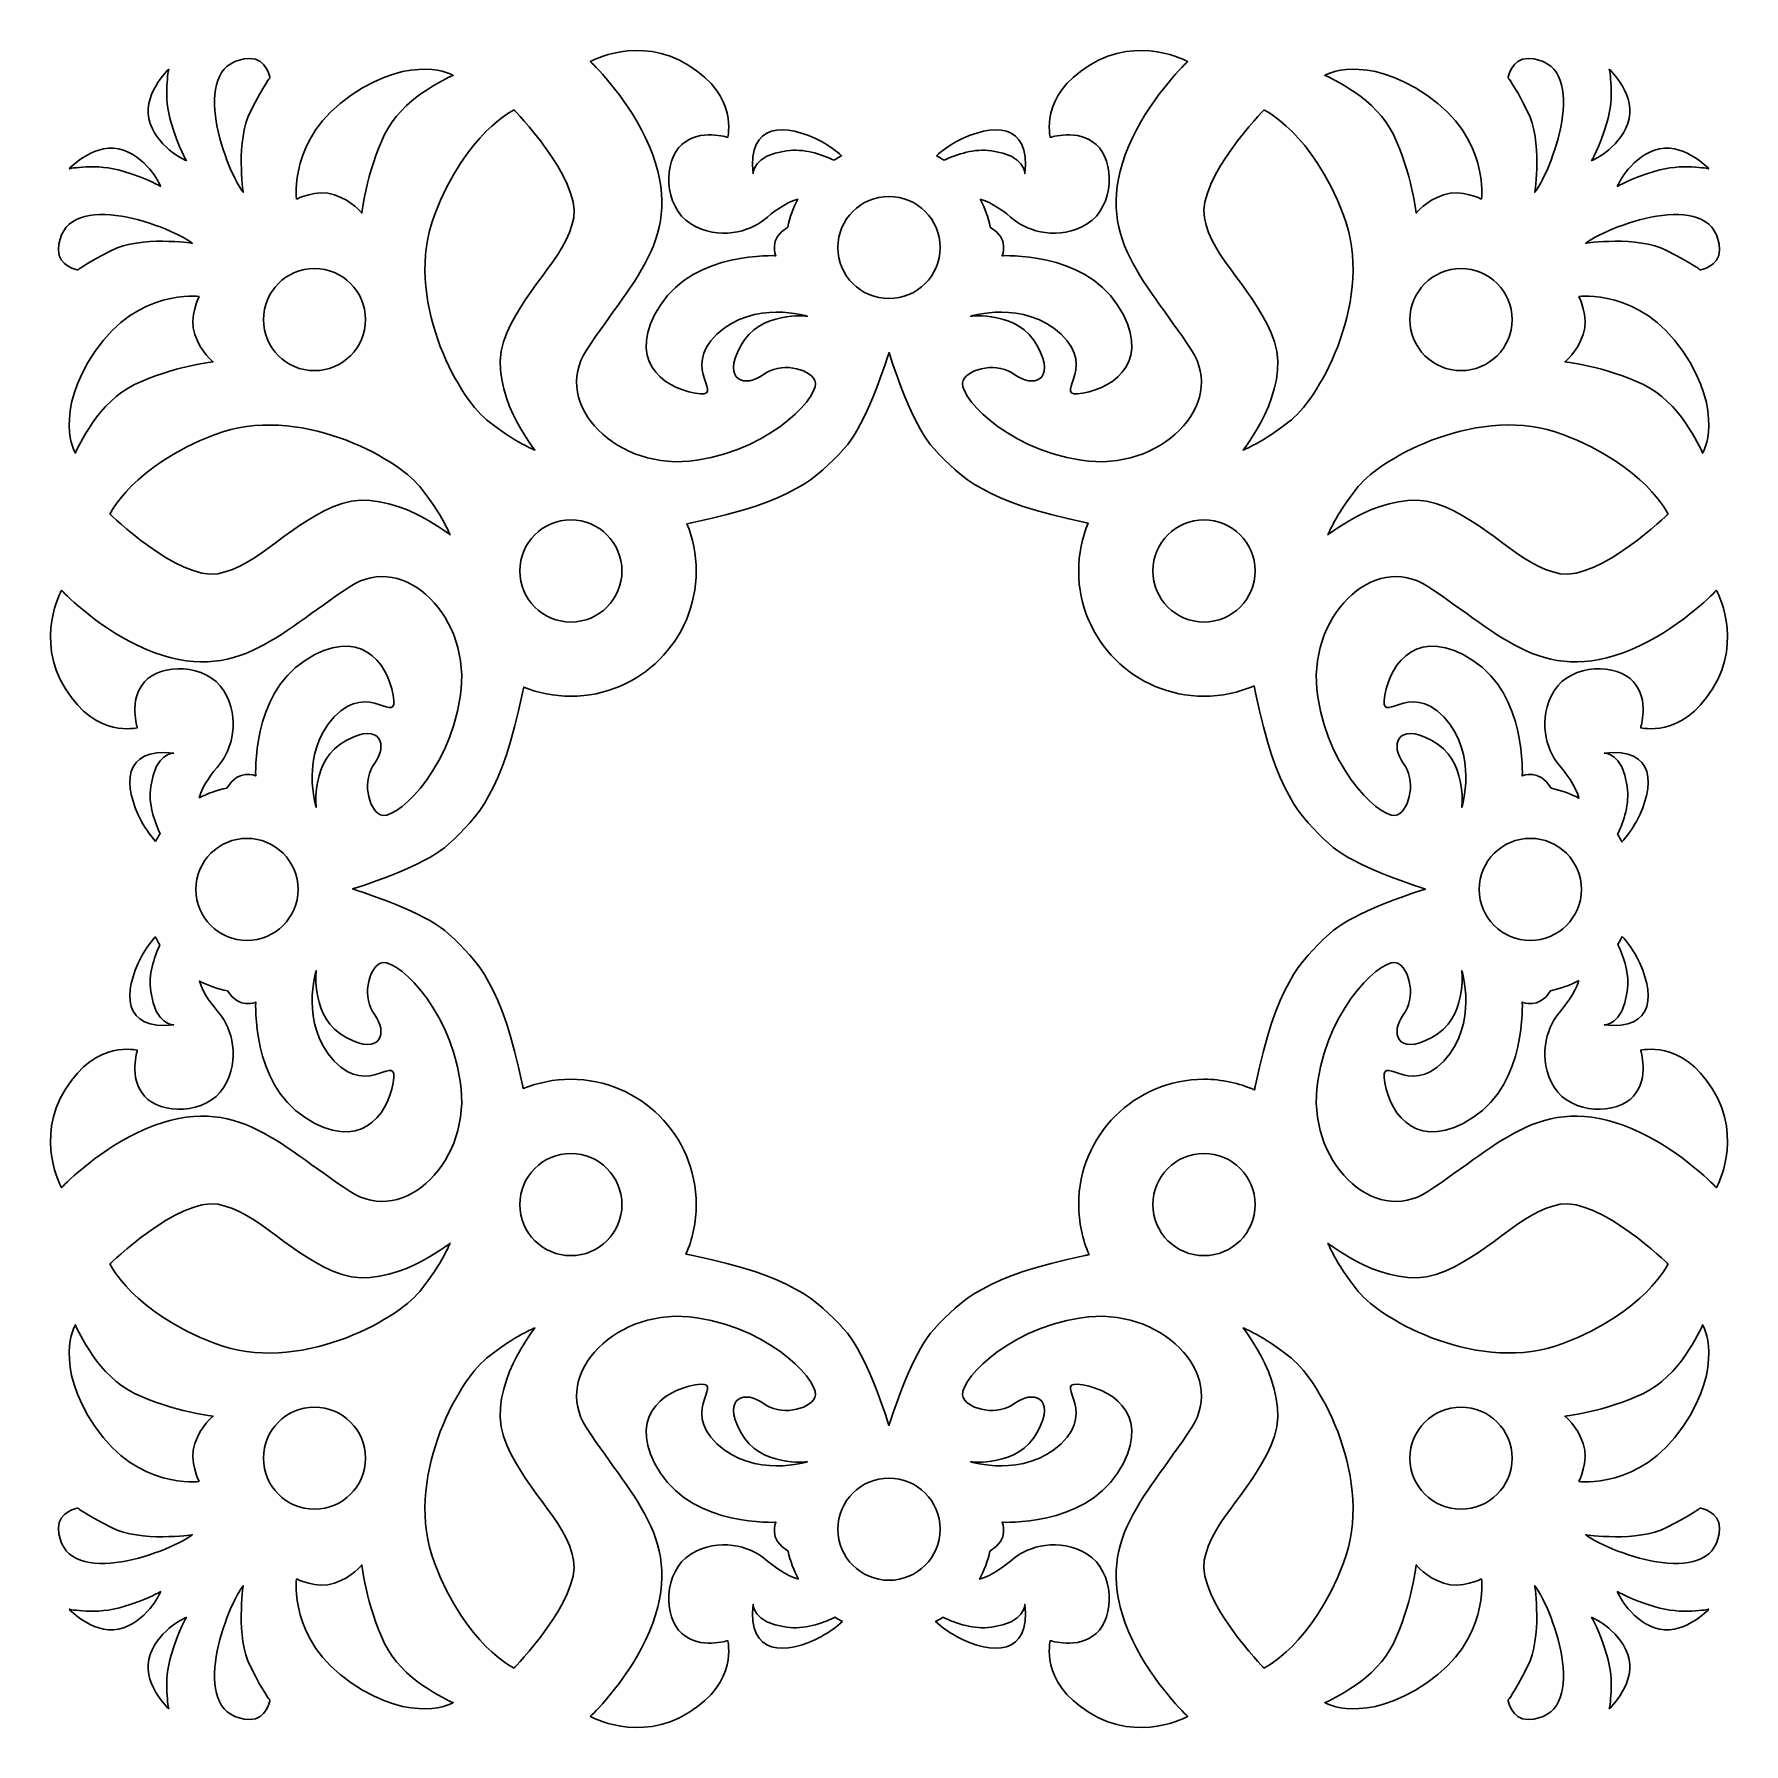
# Model space of a CAD drawing. Header units: centimetres. Extents: x -7.37 to -1.72, y -8.78 to -3.13.
import ezdxf

# ---------------------------------------------------------------- set-up
doc = ezdxf.new("R2010")
doc.units = ezdxf.units.CM
doc.header["$MEASUREMENT"] = 0
doc.layers.add('layer 1', color=7, linetype='Continuous')

msp = doc.modelspace()

# ---------------------------------------------------------------- linework, layer by layer
at = {"layer": 'layer 1', "color": 250, "lineweight": 30}
for points, knots in [([(-4.87712, -3.76861), (-4.87058, -3.7359), (-4.85931, -3.70484), (-4.8441, -3.67621), (-4.8441, -3.67621), (-4.88805, -3.68881), (-4.92464, -3.7188), (-4.95695, -3.74534), (-4.95695, -3.74534), (-5.00076, -3.78129), (-5.1055, -3.81571), (-5.19779, -3.75786), (-5.19779, -3.75786), (-5.29008, -3.69999), (-5.28847, -3.54825), (-5.2275, -3.4951), (-5.2275, -3.4951), (-5.16648, -3.44189), (-5.07588, -3.47176), (-5.07588, -3.47176), (-5.07588, -3.47176), (-5.07588, -3.47176), (-5.03836, -3.33718), (-5.20426, -3.23384), (-5.20426, -3.23384), (-5.37016, -3.13058), (-5.52977, -3.2213), (-5.52977, -3.2213), (-5.52977, -3.2213), (-5.52977, -3.2213), (-5.41519, -3.32925), (-5.3475, -3.47293), (-5.3475, -3.47293), (-5.19995, -3.78622), (-5.38344, -3.93202), (-5.54272, -4.17514), (-5.54272, -4.17514), (-5.6611, -4.3558), (-5.43987, -4.58014), (-5.17821, -4.53963), (-5.17821, -4.53963), (-4.91648, -4.49913), (-4.76524, -4.31768), (-4.78702, -4.27554), (-4.78702, -4.27554), (-4.80889, -4.23351), (-4.90242, -4.21477), (-4.95857, -4.25689), (-4.95857, -4.25689), (-5.01465, -4.29893), (-5.09728, -4.28027), (-5.03337, -4.16176), (-5.03337, -4.16176), (-4.96945, -4.0433), (-4.81201, -4.06357), (-4.81201, -4.06357), (-4.81201, -4.06357), (-4.81201, -4.06357), (-4.9866, -4.00744), (-5.1113, -4.12282), (-5.1113, -4.12282), (-5.23607, -4.23816), (-5.07237, -4.33635), (-5.18305, -4.31768), (-5.18305, -4.31768), (-5.29371, -4.29893), (-5.41376, -4.20387), (-5.29838, -4.02617), (-5.29838, -4.02617), (-5.18305, -3.8484), (-4.91639, -3.8633), (-4.91639, -3.8633), (-4.91639, -3.8633), (-4.91639, -3.8633), (-4.94265, -3.80715), (-4.87712, -3.76861)], [0, 0, 0, 0, 0.05, 0.05, 0.05, 0.05, 0.1, 0.1, 0.1, 0.1, 0.15, 0.15, 0.15, 0.15, 0.2, 0.2, 0.2, 0.2, 0.25, 0.25, 0.25, 0.25, 0.3, 0.3, 0.3, 0.3, 0.35, 0.35, 0.35, 0.35, 0.4, 0.4, 0.4, 0.4, 0.45, 0.45, 0.45, 0.45, 0.5, 0.5, 0.5, 0.5, 0.55, 0.55, 0.55, 0.55, 0.6, 0.6, 0.6, 0.6, 0.65, 0.65, 0.65, 0.65, 0.7, 0.7, 0.7, 0.7, 0.75, 0.75, 0.75, 0.75, 0.8, 0.8, 0.8, 0.8, 0.85, 0.85, 0.85, 0.85, 0.9, 0.9, 0.9, 0.9, 1, 1, 1, 1]), ([(-4.24046, -3.67621), (-4.22527, -3.70484), (-4.21401, -3.73589), (-4.20744, -3.76859), (-4.20744, -3.76859), (-4.14188, -3.80713), (-4.16816, -3.8633), (-4.16816, -3.8633), (-4.16816, -3.8633), (-4.16816, -3.8633), (-3.90151, -3.8484), (-3.78614, -4.02617), (-3.78614, -4.02617), (-3.67077, -4.20387), (-3.79081, -4.29893), (-3.90151, -4.31768), (-3.90151, -4.31768), (-4.01217, -4.33635), (-3.84848, -4.23816), (-3.97321, -4.12282), (-3.97321, -4.12282), (-4.09794, -4.00744), (-4.27253, -4.06357), (-4.27253, -4.06357), (-4.27253, -4.06357), (-4.27253, -4.06357), (-4.11508, -4.0433), (-4.05118, -4.16176), (-4.05118, -4.16176), (-3.98726, -4.28027), (-4.06986, -4.29893), (-4.12597, -4.25689), (-4.12597, -4.25689), (-4.18212, -4.21477), (-4.27566, -4.23351), (-4.29751, -4.27554), (-4.29751, -4.27554), (-4.31929, -4.31768), (-4.16807, -4.49913), (-3.90634, -4.53963), (-3.90634, -4.53963), (-3.64465, -4.58014), (-3.42343, -4.3558), (-3.54181, -4.17514), (-3.54181, -4.17514), (-3.70111, -3.93202), (-3.8846, -3.78622), (-3.73705, -3.47293), (-3.73705, -3.47293), (-3.66937, -3.32925), (-3.55477, -3.2213), (-3.55477, -3.2213), (-3.55477, -3.2213), (-3.55477, -3.2213), (-3.71439, -3.13058), (-3.8803, -3.23384), (-3.8803, -3.23384), (-4.04618, -3.33718), (-4.00862, -3.47176), (-4.00862, -3.47176), (-4.00862, -3.47176), (-4.00862, -3.47176), (-3.91804, -3.44189), (-3.85703, -3.4951), (-3.85703, -3.4951), (-3.79607, -3.54825), (-3.79447, -3.69999), (-3.88675, -3.75786), (-3.88675, -3.75786), (-3.97903, -3.81571), (-4.08379, -3.78129), (-4.12759, -3.74534), (-4.12759, -3.74534), (-4.15992, -3.7188), (-4.19651, -3.6888), (-4.24046, -3.67621)], [0, 0, 0, 0, 0.05, 0.05, 0.05, 0.05, 0.1, 0.1, 0.1, 0.1, 0.15, 0.15, 0.15, 0.15, 0.2, 0.2, 0.2, 0.2, 0.25, 0.25, 0.25, 0.25, 0.3, 0.3, 0.3, 0.3, 0.35, 0.35, 0.35, 0.35, 0.4, 0.4, 0.4, 0.4, 0.45, 0.45, 0.45, 0.45, 0.5, 0.5, 0.5, 0.5, 0.55, 0.55, 0.55, 0.55, 0.6, 0.6, 0.6, 0.6, 0.65, 0.65, 0.65, 0.65, 0.7, 0.7, 0.7, 0.7, 0.75, 0.75, 0.75, 0.75, 0.8, 0.8, 0.8, 0.8, 0.85, 0.85, 0.85, 0.85, 0.9, 0.9, 0.9, 0.9, 1, 1, 1, 1]), ([(-6.65584, -3.21102), (-6.86361, -3.21694), (-6.74426, -3.56406), (-6.67796, -3.65305), (-6.67796, -3.65305), (-6.67796, -3.65305), (-6.70324, -3.48257), (-6.65429, -3.38625), (-6.65429, -3.38625), (-6.60535, -3.28994), (-6.58954, -3.27574), (-6.58954, -3.27574), (-6.58954, -3.27574), (-6.58954, -3.27574), (-6.60059, -3.20944), (-6.65584, -3.21102)], [0, 0, 0, 0, 0.2, 0.2, 0.2, 0.2, 0.4, 0.4, 0.4, 0.4, 0.6, 0.6, 0.6, 0.6, 1, 1, 1, 1]), ([(-6.5018, -3.67619), (-6.5018, -3.67619), (-6.43563, -3.64149), (-6.3757, -3.66199), (-6.3757, -3.66199), (-6.31585, -3.68249), (-6.28585, -3.72192), (-6.28585, -3.72192), (-6.28585, -3.72192), (-6.28585, -3.72192), (-6.26331, -3.55284), (-6.19876, -3.44111), (-6.19876, -3.44111), (-6.13418, -3.32938), (-5.98316, -3.26642), (-5.98316, -3.26642), (-5.98316, -3.26642), (-5.98316, -3.26642), (-6.11377, -3.19088), (-6.32149, -3.33255), (-6.32149, -3.33255), (-6.52924, -3.47417), (-6.5018, -3.67619), (-6.5018, -3.67619)], [0, 0, 0, 0, 0.1428571, 0.1428571, 0.1428571, 0.1428571, 0.2857143, 0.2857143, 0.2857143, 0.2857143, 0.4285714, 0.4285714, 0.4285714, 0.4285714, 0.5714286, 0.5714286, 0.5714286, 0.5714286, 0.7142857, 0.7142857, 0.7142857, 0.7142857, 1, 1, 1, 1]), ([(-2.58274, -3.67619), (-2.58274, -3.67619), (-2.64889, -3.64149), (-2.70884, -3.66199), (-2.70884, -3.66199), (-2.76871, -3.68249), (-2.79866, -3.72192), (-2.79866, -3.72192), (-2.79866, -3.72192), (-2.79866, -3.72192), (-2.82124, -3.55284), (-2.88579, -3.44111), (-2.88579, -3.44111), (-2.95032, -3.32938), (-3.10138, -3.26642), (-3.10138, -3.26642), (-3.10138, -3.26642), (-3.10138, -3.26642), (-2.97073, -3.19088), (-2.76307, -3.33255), (-2.76307, -3.33255), (-2.55529, -3.47417), (-2.58274, -3.67619), (-2.58274, -3.67619)], [0, 0, 0, 0, 0.1428571, 0.1428571, 0.1428571, 0.1428571, 0.2857143, 0.2857143, 0.2857143, 0.2857143, 0.4285714, 0.4285714, 0.4285714, 0.4285714, 0.5714286, 0.5714286, 0.5714286, 0.5714286, 0.7142857, 0.7142857, 0.7142857, 0.7142857, 1, 1, 1, 1]), ([(-2.42871, -3.21102), (-2.22092, -3.21694), (-2.3403, -3.56406), (-2.40658, -3.65305), (-2.40658, -3.65305), (-2.40658, -3.65305), (-2.38129, -3.48257), (-2.43023, -3.38625), (-2.43023, -3.38625), (-2.47917, -3.28994), (-2.495, -3.27574), (-2.495, -3.27574), (-2.495, -3.27574), (-2.495, -3.27574), (-2.48394, -3.20944), (-2.42871, -3.21102)], [0, 0, 0, 0, 0.2, 0.2, 0.2, 0.2, 0.4, 0.4, 0.4, 0.4, 0.6, 0.6, 0.6, 0.6, 1, 1, 1, 1]), ([(-6.92423, -3.24577), (-6.92423, -3.24577), (-6.9432, -3.33729), (-6.91637, -3.42415), (-6.91637, -3.42415), (-6.88947, -3.511), (-6.86582, -3.54887), (-6.86582, -3.54887), (-6.86582, -3.54887), (-6.86582, -3.54887), (-6.95264, -3.51414), (-6.98583, -3.42573), (-6.98583, -3.42573), (-7.01893, -3.33729), (-6.92423, -3.24577), (-6.92423, -3.24577)], [0, 0, 0, 0, 0.2, 0.2, 0.2, 0.2, 0.4, 0.4, 0.4, 0.4, 0.6, 0.6, 0.6, 0.6, 1, 1, 1, 1]), ([(-2.1603, -3.24577), (-2.1603, -3.24577), (-2.14135, -3.33729), (-2.16817, -3.42415), (-2.16817, -3.42415), (-2.19504, -3.511), (-2.21872, -3.54887), (-2.21872, -3.54887), (-2.21872, -3.54887), (-2.21872, -3.54887), (-2.13189, -3.51414), (-2.09873, -3.42573), (-2.09873, -3.42573), (-2.06558, -3.33729), (-2.1603, -3.24577), (-2.1603, -3.24577)], [0, 0, 0, 0, 0.2, 0.2, 0.2, 0.2, 0.4, 0.4, 0.4, 0.4, 0.6, 0.6, 0.6, 0.6, 1, 1, 1, 1]), ([(-5.78243, -3.38104), (-5.78243, -3.38104), (-5.94221, -3.45623), (-6.04561, -3.72875), (-6.04561, -3.72875), (-6.14901, -4.00133), (-5.97041, -4.32711), (-5.87329, -4.40545), (-5.87329, -4.40545), (-5.77616, -4.48377), (-5.71349, -4.50571), (-5.71349, -4.50571), (-5.71349, -4.50571), (-5.71349, -4.50571), (-5.87015, -4.31145), (-5.81689, -4.14852), (-5.81689, -4.14852), (-5.76363, -3.98566), (-5.607, -3.86975), (-5.58508, -3.73815), (-5.58508, -3.73815), (-5.56317, -3.60656), (-5.78243, -3.38104), (-5.78243, -3.38104)], [0, 0, 0, 0, 0.1428571, 0.1428571, 0.1428571, 0.1428571, 0.2857143, 0.2857143, 0.2857143, 0.2857143, 0.4285714, 0.4285714, 0.4285714, 0.4285714, 0.5714286, 0.5714286, 0.5714286, 0.5714286, 0.7142857, 0.7142857, 0.7142857, 0.7142857, 1, 1, 1, 1]), ([(-3.30212, -3.38104), (-3.30212, -3.38104), (-3.14231, -3.45623), (-3.03892, -3.72875), (-3.03892, -3.72875), (-2.93553, -4.00133), (-3.11412, -4.32711), (-3.21124, -4.40545), (-3.21124, -4.40545), (-3.30839, -4.48377), (-3.37103, -4.50571), (-3.37103, -4.50571), (-3.37103, -4.50571), (-3.37103, -4.50571), (-3.21438, -4.31145), (-3.26766, -4.14852), (-3.26766, -4.14852), (-3.32091, -3.98566), (-3.47751, -3.86975), (-3.49944, -3.73815), (-3.49944, -3.73815), (-3.52136, -3.60656), (-3.30212, -3.38104), (-3.30212, -3.38104)], [0, 0, 0, 0, 0.1428571, 0.1428571, 0.1428571, 0.1428571, 0.2857143, 0.2857143, 0.2857143, 0.2857143, 0.4285714, 0.4285714, 0.4285714, 0.4285714, 0.5714286, 0.5714286, 0.5714286, 0.5714286, 0.7142857, 0.7142857, 0.7142857, 0.7142857, 1, 1, 1, 1]), ([(-4.72459, -3.54728), (-4.71633, -3.54207), (-4.70779, -3.53712), (-4.69901, -3.5326), (-4.69901, -3.5326), (-4.71637, -3.51697), (-4.73843, -3.50044), (-4.76555, -3.48589), (-4.76555, -3.48589), (-4.88561, -3.42137), (-5.01116, -3.42424), (-4.99142, -3.59187), (-4.99142, -3.59187), (-4.99142, -3.59187), (-4.99452, -3.53119), (-4.88078, -3.51583), (-4.88078, -3.51583), (-4.82532, -3.50835), (-4.7684, -3.52661), (-4.72459, -3.54728)], [0, 0, 0, 0, 0.1666667, 0.1666667, 0.1666667, 0.1666667, 0.3333333, 0.3333333, 0.3333333, 0.3333333, 0.5, 0.5, 0.5, 0.5, 0.6666667, 0.6666667, 0.6666667, 0.6666667, 1, 1, 1, 1]), ([(-4.38555, -3.53263), (-4.37678, -3.53713), (-4.36822, -3.54208), (-4.35997, -3.5473), (-4.35997, -3.5473), (-4.31617, -3.52663), (-4.25924, -3.50835), (-4.20377, -3.51583), (-4.20377, -3.51583), (-4.09003, -3.53119), (-4.09311, -3.59187), (-4.09311, -3.59187), (-4.09311, -3.59187), (-4.0734, -3.42424), (-4.19894, -3.42137), (-4.319, -3.48589), (-4.319, -3.48589), (-4.34609, -3.50046), (-4.36819, -3.51697), (-4.38555, -3.53263)], [0, 0, 0, 0, 0.1666667, 0.1666667, 0.1666667, 0.1666667, 0.3333333, 0.3333333, 0.3333333, 0.3333333, 0.5, 0.5, 0.5, 0.5, 0.6666667, 0.6666667, 0.6666667, 0.6666667, 1, 1, 1, 1]), ([(-7.25402, -3.5756), (-7.25402, -3.5756), (-7.16249, -3.55663), (-7.0756, -3.58348), (-7.0756, -3.58348), (-6.98878, -3.61033), (-6.95092, -3.634), (-6.95092, -3.634), (-6.95092, -3.634), (-6.95092, -3.634), (-6.98564, -3.54718), (-7.07407, -3.51399), (-7.07407, -3.51399), (-7.16249, -3.48087), (-7.25402, -3.5756), (-7.25402, -3.5756)], [0, 0, 0, 0, 0.2, 0.2, 0.2, 0.2, 0.4, 0.4, 0.4, 0.4, 0.6, 0.6, 0.6, 0.6, 1, 1, 1, 1]), ([(-1.83054, -3.5756), (-1.83054, -3.5756), (-1.92207, -3.55663), (-2.00894, -3.58344), (-2.00894, -3.58344), (-2.09578, -3.61032), (-2.13364, -3.63397), (-2.13364, -3.63397), (-2.13364, -3.63397), (-2.13364, -3.63397), (-2.09892, -3.54716), (-2.01049, -3.51398), (-2.01049, -3.51398), (-1.92207, -3.48086), (-1.83054, -3.5756), (-1.83054, -3.5756)], [0, 0, 0, 0, 0.2, 0.2, 0.2, 0.2, 0.4, 0.4, 0.4, 0.4, 0.6, 0.6, 0.6, 0.6, 1, 1, 1, 1]), ([(-7.28875, -3.84399), (-7.28284, -3.63619), (-6.93573, -3.75555), (-6.84671, -3.82185), (-6.84671, -3.82185), (-6.84671, -3.82185), (-7.01722, -3.79662), (-7.11353, -3.84557), (-7.11353, -3.84557), (-7.20983, -3.89449), (-7.22403, -3.91029), (-7.22403, -3.91029), (-7.22403, -3.91029), (-7.22403, -3.91029), (-7.29035, -3.89922), (-7.28875, -3.84399)], [0, 0, 0, 0, 0.2, 0.2, 0.2, 0.2, 0.4, 0.4, 0.4, 0.4, 0.6, 0.6, 0.6, 0.6, 1, 1, 1, 1]), ([(-4.54229, -3.66722), (-4.44901, -3.66722), (-4.37336, -3.74282), (-4.37336, -3.83607), (-4.37336, -3.83607), (-4.37336, -3.92934), (-4.44901, -4.00498), (-4.54229, -4.00498), (-4.54229, -4.00498), (-4.63555, -4.00498), (-4.7112, -3.92934), (-4.7112, -3.83607), (-4.7112, -3.83607), (-4.7112, -3.74282), (-4.63555, -3.66722), (-4.54229, -3.66722)], [0, 0, 0, 0, 0.2, 0.2, 0.2, 0.2, 0.4, 0.4, 0.4, 0.4, 0.6, 0.6, 0.6, 0.6, 1, 1, 1, 1]), ([(-1.79581, -3.84395), (-1.80172, -3.63619), (-2.14883, -3.75555), (-2.23785, -3.82184), (-2.23785, -3.82184), (-2.23785, -3.82184), (-2.06734, -3.79658), (-1.97103, -3.84553), (-1.97103, -3.84553), (-1.87472, -3.89446), (-1.86053, -3.91025), (-1.86053, -3.91025), (-1.86053, -3.91025), (-1.86053, -3.91025), (-1.7942, -3.8992), (-1.79581, -3.84395)], [0, 0, 0, 0, 0.2, 0.2, 0.2, 0.2, 0.4, 0.4, 0.4, 0.4, 0.6, 0.6, 0.6, 0.6, 1, 1, 1, 1]), ([(-6.44226, -3.9055), (-6.34899, -3.9055), (-6.2734, -3.98116), (-6.2734, -4.07443), (-6.2734, -4.07443), (-6.2734, -4.1677), (-6.34899, -4.2433), (-6.44226, -4.2433), (-6.44226, -4.2433), (-6.53555, -4.2433), (-6.61117, -4.1677), (-6.61117, -4.07443), (-6.61117, -4.07443), (-6.61117, -3.98116), (-6.53555, -3.9055), (-6.44226, -3.9055)], [0, 0, 0, 0, 0.2, 0.2, 0.2, 0.2, 0.4, 0.4, 0.4, 0.4, 0.6, 0.6, 0.6, 0.6, 1, 1, 1, 1]), ([(-2.65052, -3.9055), (-2.55725, -3.9055), (-2.48161, -3.98116), (-2.48161, -4.07443), (-2.48161, -4.07443), (-2.48161, -4.1677), (-2.55725, -4.2433), (-2.65052, -4.2433), (-2.65052, -4.2433), (-2.74381, -4.2433), (-2.81945, -4.1677), (-2.81945, -4.07443), (-2.81945, -4.07443), (-2.81945, -3.98116), (-2.74381, -3.9055), (-2.65052, -3.9055)], [0, 0, 0, 0, 0.2, 0.2, 0.2, 0.2, 0.4, 0.4, 0.4, 0.4, 0.6, 0.6, 0.6, 0.6, 1, 1, 1, 1]), ([(-6.82358, -3.99801), (-6.82358, -3.99801), (-6.85828, -4.06422), (-6.8378, -4.1241), (-6.8378, -4.1241), (-6.8173, -4.18401), (-6.77785, -4.21398), (-6.77785, -4.21398), (-6.77785, -4.21398), (-6.77785, -4.21398), (-6.9469, -4.23653), (-7.05864, -4.30107), (-7.05864, -4.30107), (-7.17038, -4.36561), (-7.23336, -4.51664), (-7.23336, -4.51664), (-7.23336, -4.51664), (-7.23336, -4.51664), (-7.30889, -4.38606), (-7.16722, -4.1783), (-7.16722, -4.1783), (-7.0256, -3.97057), (-6.82358, -3.99801), (-6.82358, -3.99801)], [0, 0, 0, 0, 0.1428571, 0.1428571, 0.1428571, 0.1428571, 0.2857143, 0.2857143, 0.2857143, 0.2857143, 0.4285714, 0.4285714, 0.4285714, 0.4285714, 0.5714286, 0.5714286, 0.5714286, 0.5714286, 0.7142857, 0.7142857, 0.7142857, 0.7142857, 1, 1, 1, 1]), ([(-2.26098, -3.99801), (-2.26098, -3.99801), (-2.22627, -4.0642), (-2.24676, -4.12409), (-2.24676, -4.12409), (-2.26726, -4.18398), (-2.30671, -4.21395), (-2.30671, -4.21395), (-2.30671, -4.21395), (-2.30671, -4.21395), (-2.13767, -4.23648), (-2.02591, -4.30104), (-2.02591, -4.30104), (-1.91418, -4.36559), (-1.85118, -4.51663), (-1.85118, -4.51663), (-1.85118, -4.51663), (-1.85118, -4.51663), (-1.77567, -4.38601), (-1.91734, -4.1783), (-1.91734, -4.1783), (-2.05894, -3.97055), (-2.26098, -3.99801), (-2.26098, -3.99801)], [0, 0, 0, 0, 0.1428571, 0.1428571, 0.1428571, 0.1428571, 0.2857143, 0.2857143, 0.2857143, 0.2857143, 0.4285714, 0.4285714, 0.4285714, 0.4285714, 0.5714286, 0.5714286, 0.5714286, 0.5714286, 0.7142857, 0.7142857, 0.7142857, 0.7142857, 1, 1, 1, 1]), ([(-5.59433, -6.58671), (-5.36552, -6.58671), (-5.17992, -6.7723), (-5.17992, -7.00113), (-5.17992, -7.00113), (-5.17992, -7.0593), (-5.19195, -7.1147), (-5.21363, -7.16501), (-5.21363, -7.16501), (-5.2062, -7.1663), (-5.19876, -7.16771), (-5.19142, -7.16923), (-5.19142, -7.16923), (-4.85907, -7.23889), (-4.78314, -7.31482), (-4.69131, -7.41295), (-4.69131, -7.41295), (-4.63031, -7.47819), (-4.57356, -7.63424), (-4.5423, -7.73159), (-4.5423, -7.73159), (-4.51103, -7.63424), (-4.45425, -7.47819), (-4.39327, -7.41295), (-4.39327, -7.41295), (-4.30146, -7.31482), (-4.22552, -7.23889), (-3.89318, -7.16923), (-3.89318, -7.16923), (-3.88897, -7.1684), (-3.88478, -7.16752), (-3.88053, -7.16673), (-3.88053, -7.16673), (-3.90269, -7.116), (-3.91502, -7.06001), (-3.91502, -7.00113), (-3.91502, -7.00113), (-3.91502, -6.7723), (-3.72941, -6.58671), (-3.50058, -6.58671), (-3.50058, -6.58671), (-3.44115, -6.58671), (-3.38465, -6.59924), (-3.33354, -6.62175), (-3.33354, -6.62175), (-3.33258, -6.61668), (-3.33161, -6.61162), (-3.33059, -6.60658), (-3.33059, -6.60658), (-3.26093, -6.27428), (-3.18498, -6.19832), (-3.08686, -6.10652), (-3.08686, -6.10652), (-3.02161, -6.04553), (-2.86558, -5.98878), (-2.76821, -5.95753), (-2.76821, -5.95753), (-2.86558, -5.92624), (-3.02161, -5.86948), (-3.08684, -5.80849), (-3.08684, -5.80849), (-3.18498, -5.71669), (-3.26093, -5.64072), (-3.33059, -5.30839), (-3.33059, -5.30839), (-3.33212, -5.30085), (-3.33356, -5.29329), (-3.33493, -5.28564), (-3.33493, -5.28564), (-3.38565, -5.30782), (-3.4417, -5.32012), (-3.50058, -5.32012), (-3.50058, -5.32012), (-3.72941, -5.32012), (-3.91502, -5.13454), (-3.91502, -4.90571), (-3.91502, -4.90571), (-3.91502, -4.84974), (-3.90389, -4.79638), (-3.88374, -4.74763), (-3.88374, -4.74763), (-3.88689, -4.74703), (-3.89001, -4.74641), (-3.89313, -4.74577), (-3.89313, -4.74577), (-4.22549, -4.67614), (-4.30142, -4.6002), (-4.39325, -4.50207), (-4.39325, -4.50207), (-4.45425, -4.43683), (-4.511, -4.28078), (-4.54226, -4.18343), (-4.54226, -4.18343), (-4.57353, -4.28078), (-4.63031, -4.43683), (-4.69129, -4.50207), (-4.69129, -4.50207), (-4.7831, -4.6002), (-4.85904, -4.67614), (-5.19137, -4.74577), (-5.19137, -4.74577), (-5.19773, -4.74709), (-5.20405, -4.74829), (-5.21042, -4.74945), (-5.21042, -4.74945), (-5.19077, -4.7977), (-5.17992, -4.85043), (-5.17992, -4.90571), (-5.17992, -4.90571), (-5.17992, -5.13454), (-5.36552, -5.32012), (-5.59433, -5.32012), (-5.59433, -5.32012), (-5.64954, -5.32012), (-5.70217, -5.30928), (-5.75035, -5.2897), (-5.75035, -5.2897), (-5.7515, -5.29596), (-5.7527, -5.30223), (-5.75397, -5.30844), (-5.75397, -5.30844), (-5.82363, -5.64075), (-5.89958, -5.7167), (-5.9977, -5.8085), (-5.9977, -5.8085), (-6.06294, -5.8695), (-6.21897, -5.92624), (-6.31635, -5.95749), (-6.31635, -5.95749), (-6.21897, -5.98878), (-6.06294, -6.04554), (-5.9977, -6.10654), (-5.9977, -6.10654), (-5.89958, -6.19833), (-5.82363, -6.2743), (-5.75397, -6.60663), (-5.75397, -6.60663), (-5.75323, -6.61031), (-5.75249, -6.614), (-5.75179, -6.61767), (-5.75179, -6.61767), (-5.70326, -6.59775), (-5.65005, -6.58671), (-5.59433, -6.58671)], [0, 0, 0, 0, 0.027027, 0.027027, 0.027027, 0.027027, 0.0540541, 0.0540541, 0.0540541, 0.0540541, 0.0810811, 0.0810811, 0.0810811, 0.0810811, 0.1081081, 0.1081081, 0.1081081, 0.1081081, 0.1351351, 0.1351351, 0.1351351, 0.1351351, 0.1621622, 0.1621622, 0.1621622, 0.1621622, 0.1891892, 0.1891892, 0.1891892, 0.1891892, 0.2162162, 0.2162162, 0.2162162, 0.2162162, 0.2432432, 0.2432432, 0.2432432, 0.2432432, 0.2702703, 0.2702703, 0.2702703, 0.2702703, 0.2972973, 0.2972973, 0.2972973, 0.2972973, 0.3243243, 0.3243243, 0.3243243, 0.3243243, 0.3513514, 0.3513514, 0.3513514, 0.3513514, 0.3783784, 0.3783784, 0.3783784, 0.3783784, 0.4054054, 0.4054054, 0.4054054, 0.4054054, 0.4324324, 0.4324324, 0.4324324, 0.4324324, 0.4594595, 0.4594595, 0.4594595, 0.4594595, 0.4864865, 0.4864865, 0.4864865, 0.4864865, 0.5135135, 0.5135135, 0.5135135, 0.5135135, 0.5405405, 0.5405405, 0.5405405, 0.5405405, 0.5675676, 0.5675676, 0.5675676, 0.5675676, 0.5945946, 0.5945946, 0.5945946, 0.5945946, 0.6216216, 0.6216216, 0.6216216, 0.6216216, 0.6486486, 0.6486486, 0.6486486, 0.6486486, 0.6756757, 0.6756757, 0.6756757, 0.6756757, 0.7027027, 0.7027027, 0.7027027, 0.7027027, 0.7297297, 0.7297297, 0.7297297, 0.7297297, 0.7567568, 0.7567568, 0.7567568, 0.7567568, 0.7837838, 0.7837838, 0.7837838, 0.7837838, 0.8108108, 0.8108108, 0.8108108, 0.8108108, 0.8378378, 0.8378378, 0.8378378, 0.8378378, 0.8648649, 0.8648649, 0.8648649, 0.8648649, 0.8918919, 0.8918919, 0.8918919, 0.8918919, 0.9189189, 0.9189189, 0.9189189, 0.9189189, 0.9459459, 0.9459459, 0.9459459, 0.9459459, 1, 1, 1, 1]), ([(-7.11873, -4.71738), (-7.11873, -4.71738), (-7.04355, -4.55759), (-6.77103, -4.45418), (-6.77103, -4.45418), (-6.49844, -4.35082), (-6.17267, -4.5294), (-6.09432, -4.62653), (-6.09432, -4.62653), (-6.01601, -4.72363), (-5.99407, -4.78631), (-5.99407, -4.78631), (-5.99407, -4.78631), (-5.99407, -4.78631), (-6.18832, -4.62966), (-6.35122, -4.68291), (-6.35122, -4.68291), (-6.5141, -4.73616), (-6.63004, -4.89282), (-6.76163, -4.91474), (-6.76163, -4.91474), (-6.89321, -4.93665), (-7.11873, -4.71738), (-7.11873, -4.71738)], [0, 0, 0, 0, 0.1428571, 0.1428571, 0.1428571, 0.1428571, 0.2857143, 0.2857143, 0.2857143, 0.2857143, 0.4285714, 0.4285714, 0.4285714, 0.4285714, 0.5714286, 0.5714286, 0.5714286, 0.5714286, 0.7142857, 0.7142857, 0.7142857, 0.7142857, 1, 1, 1, 1]), ([(-1.96583, -4.71737), (-1.96583, -4.71737), (-2.04101, -4.55758), (-2.31353, -4.45418), (-2.31353, -4.45418), (-2.58612, -4.35079), (-2.91189, -4.52938), (-2.99023, -4.6265), (-2.99023, -4.6265), (-3.06854, -4.72363), (-3.09049, -4.78629), (-3.09049, -4.78629), (-3.09049, -4.78629), (-3.09049, -4.78629), (-2.89624, -4.62964), (-2.73334, -4.6829), (-2.73334, -4.6829), (-2.57046, -4.73616), (-2.45452, -4.89278), (-2.32293, -4.9147), (-2.32293, -4.9147), (-2.19134, -4.93662), (-1.96583, -4.71737), (-1.96583, -4.71737)], [0, 0, 0, 0, 0.1428571, 0.1428571, 0.1428571, 0.1428571, 0.2857143, 0.2857143, 0.2857143, 0.2857143, 0.4285714, 0.4285714, 0.4285714, 0.4285714, 0.5714286, 0.5714286, 0.5714286, 0.5714286, 0.7142857, 0.7142857, 0.7142857, 0.7142857, 1, 1, 1, 1]), ([(-5.59433, -4.73685), (-5.50108, -4.73685), (-5.42541, -4.81243), (-5.42541, -4.90571), (-5.42541, -4.90571), (-5.42541, -4.99898), (-5.50108, -5.07464), (-5.59433, -5.07464), (-5.59433, -5.07464), (-5.6876, -5.07464), (-5.76323, -4.99898), (-5.76323, -4.90571), (-5.76323, -4.90571), (-5.76323, -4.81243), (-5.6876, -4.73685), (-5.59433, -4.73685)], [0, 0, 0, 0, 0.2, 0.2, 0.2, 0.2, 0.4, 0.4, 0.4, 0.4, 0.6, 0.6, 0.6, 0.6, 1, 1, 1, 1]), ([(-3.50058, -4.73685), (-3.4073, -4.73685), (-3.33166, -4.81243), (-3.33166, -4.90571), (-3.33166, -4.90571), (-3.33166, -4.99898), (-3.4073, -5.07464), (-3.50058, -5.07464), (-3.50058, -5.07464), (-3.59385, -5.07464), (-3.6695, -4.99898), (-3.6695, -4.90571), (-3.6695, -4.90571), (-3.6695, -4.81243), (-3.59385, -4.73685), (-3.50058, -4.73685)], [0, 0, 0, 0, 0.2, 0.2, 0.2, 0.2, 0.4, 0.4, 0.4, 0.4, 0.6, 0.6, 0.6, 0.6, 1, 1, 1, 1]), ([(-6.82369, -5.6562), (-6.7952, -5.64127), (-6.76433, -5.63028), (-6.73181, -5.62385), (-6.73181, -5.62385), (-6.69323, -5.55685), (-6.63648, -5.5834), (-6.63648, -5.5834), (-6.63648, -5.5834), (-6.63648, -5.5834), (-6.65133, -5.31677), (-6.47361, -5.20144), (-6.47361, -5.20144), (-6.29591, -5.08603), (-6.20082, -5.20608), (-6.18209, -5.31677), (-6.18209, -5.31677), (-6.16336, -5.42742), (-6.26161, -5.26373), (-6.37695, -5.3885), (-6.37695, -5.3885), (-6.49235, -5.51319), (-6.43622, -5.68778), (-6.43622, -5.68778), (-6.43622, -5.68778), (-6.43622, -5.68778), (-6.45646, -5.53034), (-6.33801, -5.46642), (-6.33801, -5.46642), (-6.2195, -5.40252), (-6.20082, -5.48515), (-6.24289, -5.54123), (-6.24289, -5.54123), (-6.28502, -5.59737), (-6.26627, -5.6909), (-6.22422, -5.71277), (-6.22422, -5.71277), (-6.18209, -5.73454), (-6.00061, -5.58333), (-5.96011, -5.32158), (-5.96011, -5.32158), (-5.9196, -5.05993), (-6.14397, -4.8387), (-6.32462, -4.95708), (-6.32462, -4.95708), (-6.56776, -5.11636), (-6.71351, -5.29984), (-7.02686, -5.15231), (-7.02686, -5.15231), (-7.1705, -5.08462), (-7.27847, -4.97002), (-7.27847, -4.97002), (-7.27847, -4.97002), (-7.27847, -4.97002), (-7.3692, -5.12966), (-7.26594, -5.29553), (-7.26594, -5.29553), (-7.16262, -5.46143), (-7.02801, -5.42391), (-7.02801, -5.42391), (-7.02801, -5.42391), (-7.02801, -5.42391), (-7.05788, -5.33332), (-7.00468, -5.27231), (-7.00468, -5.27231), (-6.95152, -5.21133), (-6.79979, -5.20972), (-6.74192, -5.302), (-6.74192, -5.302), (-6.68406, -5.39429), (-6.71849, -5.49903), (-6.75445, -5.54284), (-6.75445, -5.54284), (-6.78112, -5.57528), (-6.81115, -5.61202), (-6.82369, -5.6562)], [0, 0, 0, 0, 0.05, 0.05, 0.05, 0.05, 0.1, 0.1, 0.1, 0.1, 0.15, 0.15, 0.15, 0.15, 0.2, 0.2, 0.2, 0.2, 0.25, 0.25, 0.25, 0.25, 0.3, 0.3, 0.3, 0.3, 0.35, 0.35, 0.35, 0.35, 0.4, 0.4, 0.4, 0.4, 0.45, 0.45, 0.45, 0.45, 0.5, 0.5, 0.5, 0.5, 0.55, 0.55, 0.55, 0.55, 0.6, 0.6, 0.6, 0.6, 0.65, 0.65, 0.65, 0.65, 0.7, 0.7, 0.7, 0.7, 0.75, 0.75, 0.75, 0.75, 0.8, 0.8, 0.8, 0.8, 0.85, 0.85, 0.85, 0.85, 0.9, 0.9, 0.9, 0.9, 1, 1, 1, 1]), ([(-2.35242, -5.62436), (-2.31981, -5.63107), (-2.28894, -5.64241), (-2.26043, -5.65766), (-2.26043, -5.65766), (-2.27272, -5.61281), (-2.30316, -5.57563), (-2.3301, -5.54284), (-2.3301, -5.54284), (-2.36607, -5.49903), (-2.4005, -5.39428), (-2.34263, -5.30199), (-2.34263, -5.30199), (-2.28477, -5.20971), (-2.13304, -5.21132), (-2.07988, -5.27228), (-2.07988, -5.27228), (-2.02668, -5.3333), (-2.05655, -5.42387), (-2.05655, -5.42387), (-2.05655, -5.42387), (-2.05655, -5.42387), (-1.92194, -5.46142), (-1.81862, -5.29553), (-1.81862, -5.29553), (-1.71536, -5.12963), (-1.80609, -4.97), (-1.80609, -4.97), (-1.80609, -4.97), (-1.80609, -4.97), (-1.91405, -5.0846), (-2.05769, -5.15229), (-2.05769, -5.15229), (-2.37105, -5.29984), (-2.5168, -5.11635), (-2.75994, -4.95705), (-2.75994, -4.95705), (-2.94059, -4.83868), (-3.16496, -5.05992), (-3.12445, -5.32157), (-3.12445, -5.32157), (-3.08395, -5.58331), (-2.90245, -5.73453), (-2.86034, -5.71274), (-2.86034, -5.71274), (-2.81829, -5.69089), (-2.79954, -5.59737), (-2.84167, -5.5412), (-2.84167, -5.5412), (-2.88374, -5.48512), (-2.86506, -5.40252), (-2.74655, -5.46642), (-2.74655, -5.46642), (-2.6281, -5.53034), (-2.64834, -5.68776), (-2.64834, -5.68776), (-2.64834, -5.68776), (-2.64834, -5.68776), (-2.59221, -5.51318), (-2.70761, -5.38847), (-2.70761, -5.38847), (-2.82295, -5.26372), (-2.9212, -5.42741), (-2.90245, -5.31674), (-2.90245, -5.31674), (-2.88374, -5.20606), (-2.78865, -5.08603), (-2.61095, -5.2014), (-2.61095, -5.2014), (-2.43323, -5.31674), (-2.44807, -5.5834), (-2.44807, -5.5834), (-2.44807, -5.5834), (-2.44807, -5.5834), (-2.39099, -5.55665), (-2.35242, -5.62436)], [0, 0, 0, 0, 0.05, 0.05, 0.05, 0.05, 0.1, 0.1, 0.1, 0.1, 0.15, 0.15, 0.15, 0.15, 0.2, 0.2, 0.2, 0.2, 0.25, 0.25, 0.25, 0.25, 0.3, 0.3, 0.3, 0.3, 0.35, 0.35, 0.35, 0.35, 0.4, 0.4, 0.4, 0.4, 0.45, 0.45, 0.45, 0.45, 0.5, 0.5, 0.5, 0.5, 0.55, 0.55, 0.55, 0.55, 0.6, 0.6, 0.6, 0.6, 0.65, 0.65, 0.65, 0.65, 0.7, 0.7, 0.7, 0.7, 0.75, 0.75, 0.75, 0.75, 0.8, 0.8, 0.8, 0.8, 0.85, 0.85, 0.85, 0.85, 0.9, 0.9, 0.9, 0.9, 1, 1, 1, 1]), ([(-6.96782, -5.80004), (-6.96321, -5.7912), (-6.9582, -5.78266), (-6.95287, -5.77433), (-6.95287, -5.77433), (-6.97337, -5.73067), (-6.9914, -5.67412), (-6.98396, -5.61902), (-6.98396, -5.61902), (-6.96859, -5.50528), (-6.90789, -5.50837), (-6.90789, -5.50837), (-6.90789, -5.50837), (-7.07555, -5.48863), (-7.07841, -5.61418), (-7.01388, -5.73424), (-7.01388, -5.73424), (-6.99957, -5.76099), (-6.98328, -5.78275), (-6.96782, -5.80004)], [0, 0, 0, 0, 0.1666667, 0.1666667, 0.1666667, 0.1666667, 0.3333333, 0.3333333, 0.3333333, 0.3333333, 0.5, 0.5, 0.5, 0.5, 0.6666667, 0.6666667, 0.6666667, 0.6666667, 1, 1, 1, 1]), ([(-2.13271, -5.77647), (-2.12759, -5.78465), (-2.12276, -5.79306), (-2.11825, -5.80165), (-2.11825, -5.80165), (-2.10234, -5.78415), (-2.08547, -5.76181), (-2.07067, -5.73424), (-2.07067, -5.73424), (-2.00615, -5.61417), (-2.00901, -5.48863), (-2.17666, -5.50834), (-2.17666, -5.50834), (-2.17666, -5.50834), (-2.11597, -5.50526), (-2.1006, -5.619), (-2.1006, -5.619), (-2.09302, -5.67499), (-2.11176, -5.73255), (-2.13271, -5.77647)], [0, 0, 0, 0, 0.1666667, 0.1666667, 0.1666667, 0.1666667, 0.3333333, 0.3333333, 0.3333333, 0.3333333, 0.5, 0.5, 0.5, 0.5, 0.6666667, 0.6666667, 0.6666667, 0.6666667, 1, 1, 1, 1]), ([(-6.66547, -5.78999), (-6.5722, -5.78999), (-6.49659, -5.86564), (-6.49659, -5.95892), (-6.49659, -5.95892), (-6.49659, -6.05219), (-6.5722, -6.12777), (-6.66547, -6.12777), (-6.66547, -6.12777), (-6.75875, -6.12777), (-6.83441, -6.05219), (-6.83441, -5.95892), (-6.83441, -5.95892), (-6.83441, -5.86564), (-6.75875, -5.78999), (-6.66547, -5.78999)], [0, 0, 0, 0, 0.2, 0.2, 0.2, 0.2, 0.4, 0.4, 0.4, 0.4, 0.6, 0.6, 0.6, 0.6, 1, 1, 1, 1]), ([(-2.42147, -5.78999), (-2.32819, -5.78999), (-2.25253, -5.86564), (-2.25253, -5.95892), (-2.25253, -5.95892), (-2.25253, -6.05219), (-2.32819, -6.12777), (-2.42147, -6.12777), (-2.42147, -6.12777), (-2.51472, -6.12777), (-2.59031, -6.05219), (-2.59031, -5.95892), (-2.59031, -5.95892), (-2.59031, -5.86564), (-2.51472, -5.78999), (-2.42147, -5.78999)], [0, 0, 0, 0, 0.2, 0.2, 0.2, 0.2, 0.4, 0.4, 0.4, 0.4, 0.6, 0.6, 0.6, 0.6, 1, 1, 1, 1]), ([(-6.95358, -6.14228), (-6.95905, -6.13376), (-6.9641, -6.12504), (-6.96875, -6.11605), (-6.96875, -6.11605), (-6.98394, -6.13312), (-6.99982, -6.15457), (-7.01388, -6.18078), (-7.01388, -6.18078), (-7.07841, -6.30085), (-7.07555, -6.42639), (-6.90789, -6.40668), (-6.90789, -6.40668), (-6.90789, -6.40668), (-6.96858, -6.40976), (-6.98396, -6.29602), (-6.98396, -6.29602), (-6.99134, -6.24156), (-6.97382, -6.18575), (-6.95358, -6.14228)], [0, 0, 0, 0, 0.1666667, 0.1666667, 0.1666667, 0.1666667, 0.3333333, 0.3333333, 0.3333333, 0.3333333, 0.5, 0.5, 0.5, 0.5, 0.6666667, 0.6666667, 0.6666667, 0.6666667, 1, 1, 1, 1]), ([(-2.11729, -6.11437), (-2.12183, -6.12317), (-2.12671, -6.13178), (-2.13198, -6.14008), (-2.13198, -6.14008), (-2.11131, -6.18385), (-2.09313, -6.24065), (-2.1006, -6.29601), (-2.1006, -6.29601), (-2.11597, -6.40975), (-2.17666, -6.40665), (-2.17666, -6.40665), (-2.17666, -6.40665), (-2.00901, -6.42639), (-2.00615, -6.30084), (-2.07067, -6.18078), (-2.07067, -6.18078), (-2.08519, -6.15371), (-2.10167, -6.13173), (-2.11729, -6.11437)], [0, 0, 0, 0, 0.1666667, 0.1666667, 0.1666667, 0.1666667, 0.3333333, 0.3333333, 0.3333333, 0.3333333, 0.5, 0.5, 0.5, 0.5, 0.6666667, 0.6666667, 0.6666667, 0.6666667, 1, 1, 1, 1]), ([(-6.73001, -6.29428), (-6.76283, -6.28801), (-6.79399, -6.27703), (-6.82274, -6.26207), (-6.82274, -6.26207), (-6.80968, -6.30486), (-6.78044, -6.34057), (-6.75445, -6.37218), (-6.75445, -6.37218), (-6.71849, -6.416), (-6.68406, -6.52075), (-6.74192, -6.61303), (-6.74192, -6.61303), (-6.79979, -6.70531), (-6.95152, -6.7037), (-7.00468, -6.64274), (-7.00468, -6.64274), (-7.05788, -6.58172), (-7.02801, -6.49115), (-7.02801, -6.49115), (-7.02801, -6.49115), (-7.02801, -6.49115), (-7.16262, -6.45361), (-7.26594, -6.61949), (-7.26594, -6.61949), (-7.3692, -6.7854), (-7.27847, -6.94502), (-7.27847, -6.94502), (-7.27847, -6.94502), (-7.27847, -6.94502), (-7.17051, -6.83042), (-7.02686, -6.76274), (-7.02686, -6.76274), (-6.71351, -6.61518), (-6.56776, -6.79867), (-6.32462, -6.95798), (-6.32462, -6.95798), (-6.14397, -7.07634), (-5.9196, -6.8551), (-5.96011, -6.59345), (-5.96011, -6.59345), (-6.00061, -6.33171), (-6.18209, -6.1805), (-6.22422, -6.20228), (-6.22422, -6.20228), (-6.26627, -6.22413), (-6.28502, -6.31765), (-6.24289, -6.37382), (-6.24289, -6.37382), (-6.20082, -6.42991), (-6.2195, -6.51251), (-6.33801, -6.44861), (-6.33801, -6.44861), (-6.45646, -6.38469), (-6.43622, -6.22726), (-6.43622, -6.22726), (-6.43622, -6.22726), (-6.43622, -6.22726), (-6.49235, -6.40184), (-6.37695, -6.52655), (-6.37695, -6.52655), (-6.26161, -6.65131), (-6.16336, -6.48761), (-6.18209, -6.59828), (-6.18209, -6.59828), (-6.20082, -6.70897), (-6.29591, -6.829), (-6.47361, -6.71363), (-6.47361, -6.71363), (-6.65133, -6.59828), (-6.63648, -6.33163), (-6.63648, -6.33163), (-6.63648, -6.33163), (-6.63648, -6.33163), (-6.69148, -6.35736), (-6.73001, -6.29428)], [0, 0, 0, 0, 0.05, 0.05, 0.05, 0.05, 0.1, 0.1, 0.1, 0.1, 0.15, 0.15, 0.15, 0.15, 0.2, 0.2, 0.2, 0.2, 0.25, 0.25, 0.25, 0.25, 0.3, 0.3, 0.3, 0.3, 0.35, 0.35, 0.35, 0.35, 0.4, 0.4, 0.4, 0.4, 0.45, 0.45, 0.45, 0.45, 0.5, 0.5, 0.5, 0.5, 0.55, 0.55, 0.55, 0.55, 0.6, 0.6, 0.6, 0.6, 0.65, 0.65, 0.65, 0.65, 0.7, 0.7, 0.7, 0.7, 0.75, 0.75, 0.75, 0.75, 0.8, 0.8, 0.8, 0.8, 0.85, 0.85, 0.85, 0.85, 0.9, 0.9, 0.9, 0.9, 1, 1, 1, 1]), ([(-2.26139, -6.26059), (-2.29014, -6.27593), (-2.32138, -6.28723), (-2.35427, -6.29379), (-2.35427, -6.29379), (-2.3928, -6.35748), (-2.44807, -6.33162), (-2.44807, -6.33162), (-2.44807, -6.33162), (-2.44807, -6.33162), (-2.43323, -6.59826), (-2.61095, -6.71358), (-2.61095, -6.71358), (-2.78865, -6.82899), (-2.88374, -6.70894), (-2.90245, -6.59826), (-2.90245, -6.59826), (-2.9212, -6.4876), (-2.82295, -6.65129), (-2.70761, -6.52653), (-2.70761, -6.52653), (-2.59221, -6.40183), (-2.64834, -6.22724), (-2.64834, -6.22724), (-2.64834, -6.22724), (-2.64834, -6.22724), (-2.6281, -6.38469), (-2.74655, -6.44861), (-2.74655, -6.44861), (-2.86506, -6.51251), (-2.88374, -6.42987), (-2.84167, -6.3738), (-2.84167, -6.3738), (-2.79954, -6.31765), (-2.81829, -6.22412), (-2.86034, -6.20226), (-2.86034, -6.20226), (-2.90245, -6.18048), (-3.08395, -6.3317), (-3.12445, -6.59344), (-3.12445, -6.59344), (-3.16496, -6.8551), (-2.94059, -7.07632), (-2.75994, -6.95795), (-2.75994, -6.95795), (-2.5168, -6.79866), (-2.37105, -6.61518), (-2.05769, -6.7627), (-2.05769, -6.7627), (-1.91406, -6.83038), (-1.80609, -6.945), (-1.80609, -6.945), (-1.80609, -6.945), (-1.80609, -6.945), (-1.71536, -6.78536), (-1.81862, -6.61947), (-1.81862, -6.61947), (-1.92194, -6.45359), (-2.05655, -6.49111), (-2.05655, -6.49111), (-2.05655, -6.49111), (-2.05655, -6.49111), (-2.02668, -6.5817), (-2.07988, -6.6427), (-2.07988, -6.6427), (-2.13304, -6.70369), (-2.28477, -6.7053), (-2.34263, -6.61302), (-2.34263, -6.61302), (-2.4005, -6.52073), (-2.36607, -6.416), (-2.3301, -6.37218), (-2.3301, -6.37218), (-2.30383, -6.34016), (-2.2742, -6.30398), (-2.26139, -6.26059)], [0, 0, 0, 0, 0.05, 0.05, 0.05, 0.05, 0.1, 0.1, 0.1, 0.1, 0.15, 0.15, 0.15, 0.15, 0.2, 0.2, 0.2, 0.2, 0.25, 0.25, 0.25, 0.25, 0.3, 0.3, 0.3, 0.3, 0.35, 0.35, 0.35, 0.35, 0.4, 0.4, 0.4, 0.4, 0.45, 0.45, 0.45, 0.45, 0.5, 0.5, 0.5, 0.5, 0.55, 0.55, 0.55, 0.55, 0.6, 0.6, 0.6, 0.6, 0.65, 0.65, 0.65, 0.65, 0.7, 0.7, 0.7, 0.7, 0.75, 0.75, 0.75, 0.75, 0.8, 0.8, 0.8, 0.8, 0.85, 0.85, 0.85, 0.85, 0.9, 0.9, 0.9, 0.9, 1, 1, 1, 1]), ([(-5.59433, -6.8322), (-5.50108, -6.8322), (-5.42541, -6.90785), (-5.42541, -7.00113), (-5.42541, -7.00113), (-5.42541, -7.0944), (-5.50108, -7.17), (-5.59433, -7.17), (-5.59433, -7.17), (-5.6876, -7.17), (-5.76323, -7.0944), (-5.76323, -7.00113), (-5.76323, -7.00113), (-5.76323, -6.90785), (-5.6876, -6.8322), (-5.59433, -6.8322)], [0, 0, 0, 0, 0.2, 0.2, 0.2, 0.2, 0.4, 0.4, 0.4, 0.4, 0.6, 0.6, 0.6, 0.6, 1, 1, 1, 1]), ([(-3.50058, -6.8322), (-3.4073, -6.8322), (-3.33166, -6.90785), (-3.33166, -7.00113), (-3.33166, -7.00113), (-3.33166, -7.0944), (-3.4073, -7.17), (-3.50058, -7.17), (-3.50058, -7.17), (-3.59385, -7.17), (-3.6695, -7.0944), (-3.6695, -7.00113), (-3.6695, -7.00113), (-3.6695, -6.90785), (-3.59385, -6.8322), (-3.50058, -6.8322)], [0, 0, 0, 0, 0.2, 0.2, 0.2, 0.2, 0.4, 0.4, 0.4, 0.4, 0.6, 0.6, 0.6, 0.6, 1, 1, 1, 1]), ([(-7.11873, -7.19766), (-7.11873, -7.19766), (-7.04355, -7.35744), (-6.77103, -7.46084), (-6.77103, -7.46084), (-6.49844, -7.56423), (-6.17267, -7.38564), (-6.09432, -7.28852), (-6.09432, -7.28852), (-6.01601, -7.19139), (-5.99407, -7.12873), (-5.99407, -7.12873), (-5.99407, -7.12873), (-5.99407, -7.12873), (-6.18832, -7.28538), (-6.35122, -7.23212), (-6.35122, -7.23212), (-6.5141, -7.17886), (-6.63004, -7.02224), (-6.76163, -7.00033), (-6.76163, -7.00033), (-6.89321, -6.9784), (-7.11873, -7.19766), (-7.11873, -7.19766)], [0, 0, 0, 0, 0.1428571, 0.1428571, 0.1428571, 0.1428571, 0.2857143, 0.2857143, 0.2857143, 0.2857143, 0.4285714, 0.4285714, 0.4285714, 0.4285714, 0.5714286, 0.5714286, 0.5714286, 0.5714286, 0.7142857, 0.7142857, 0.7142857, 0.7142857, 1, 1, 1, 1]), ([(-1.96583, -7.19764), (-1.96583, -7.19764), (-2.04101, -7.35743), (-2.31353, -7.46084), (-2.31353, -7.46084), (-2.58612, -7.5642), (-2.91189, -7.38562), (-2.99023, -7.2885), (-2.99023, -7.2885), (-3.06854, -7.19139), (-3.09049, -7.12871), (-3.09049, -7.12871), (-3.09049, -7.12871), (-3.09049, -7.12871), (-2.89624, -7.28536), (-2.73334, -7.23211), (-2.73334, -7.23211), (-2.57046, -7.17886), (-2.45452, -7.0222), (-2.32293, -7.00028), (-2.32293, -7.00028), (-2.19134, -6.97837), (-1.96583, -7.19764), (-1.96583, -7.19764)], [0, 0, 0, 0, 0.1428571, 0.1428571, 0.1428571, 0.1428571, 0.2857143, 0.2857143, 0.2857143, 0.2857143, 0.4285714, 0.4285714, 0.4285714, 0.4285714, 0.5714286, 0.5714286, 0.5714286, 0.5714286, 0.7142857, 0.7142857, 0.7142857, 0.7142857, 1, 1, 1, 1]), ([(-4.84144, -8.23955), (-4.85721, -8.21093), (-4.86901, -8.17981), (-4.87614, -8.14698), (-4.87614, -8.14698), (-4.94293, -8.1084), (-4.91639, -8.05172), (-4.91639, -8.05172), (-4.91639, -8.05172), (-4.91639, -8.05172), (-5.18305, -8.06661), (-5.29842, -7.88886), (-5.29842, -7.88886), (-5.41379, -7.71115), (-5.29375, -7.61609), (-5.18305, -7.59735), (-5.18305, -7.59735), (-5.07239, -7.57868), (-5.23608, -7.67686), (-5.11134, -7.79221), (-5.11134, -7.79221), (-4.98661, -7.90759), (-4.81203, -7.85145), (-4.81203, -7.85145), (-4.81203, -7.85145), (-4.81203, -7.85145), (-4.96948, -7.87171), (-5.03338, -7.75326), (-5.03338, -7.75326), (-5.09729, -7.63475), (-5.01469, -7.61609), (-4.95859, -7.65814), (-4.95859, -7.65814), (-4.90243, -7.70026), (-4.8089, -7.68151), (-4.78705, -7.63948), (-4.78705, -7.63948), (-4.76526, -7.59735), (-4.91649, -7.41589), (-5.17822, -7.37538), (-5.17822, -7.37538), (-5.43991, -7.33489), (-5.66113, -7.55922), (-5.54275, -7.73988), (-5.54275, -7.73988), (-5.38345, -7.98301), (-5.19995, -8.12879), (-5.34751, -8.4421), (-5.34751, -8.4421), (-5.41519, -8.58577), (-5.52979, -8.69372), (-5.52979, -8.69372), (-5.52979, -8.69372), (-5.52979, -8.69372), (-5.37016, -8.78444), (-5.20426, -8.68119), (-5.20426, -8.68119), (-5.03838, -8.57785), (-5.07593, -8.44326), (-5.07593, -8.44326), (-5.07593, -8.44326), (-5.07593, -8.44326), (-5.16652, -8.47313), (-5.22753, -8.41992), (-5.22753, -8.41992), (-5.28849, -8.36677), (-5.29009, -8.21503), (-5.1978, -8.15717), (-5.1978, -8.15717), (-5.10552, -8.09931), (-5.00076, -8.13374), (-4.95695, -8.16969), (-4.95695, -8.16969), (-4.92397, -8.19679), (-4.88659, -8.22741), (-4.84144, -8.23955)], [0, 0, 0, 0, 0.05, 0.05, 0.05, 0.05, 0.1, 0.1, 0.1, 0.1, 0.15, 0.15, 0.15, 0.15, 0.2, 0.2, 0.2, 0.2, 0.25, 0.25, 0.25, 0.25, 0.3, 0.3, 0.3, 0.3, 0.35, 0.35, 0.35, 0.35, 0.4, 0.4, 0.4, 0.4, 0.45, 0.45, 0.45, 0.45, 0.5, 0.5, 0.5, 0.5, 0.55, 0.55, 0.55, 0.55, 0.6, 0.6, 0.6, 0.6, 0.65, 0.65, 0.65, 0.65, 0.7, 0.7, 0.7, 0.7, 0.75, 0.75, 0.75, 0.75, 0.8, 0.8, 0.8, 0.8, 0.85, 0.85, 0.85, 0.85, 0.9, 0.9, 0.9, 0.9, 1, 1, 1, 1]), ([(-4.20843, -8.14697), (-4.21555, -8.17981), (-4.22735, -8.21093), (-4.24312, -8.23955), (-4.24312, -8.23955), (-4.19799, -8.22739), (-4.16059, -8.19679), (-4.12761, -8.16969), (-4.12761, -8.16969), (-4.08379, -8.13374), (-3.97906, -8.09931), (-3.88677, -8.15717), (-3.88677, -8.15717), (-3.79448, -8.21503), (-3.79609, -8.36677), (-3.85706, -8.41992), (-3.85706, -8.41992), (-3.91807, -8.47313), (-4.00867, -8.44326), (-4.00867, -8.44326), (-4.00867, -8.44326), (-4.00867, -8.44326), (-4.04619, -8.57785), (-3.8803, -8.68119), (-3.8803, -8.68119), (-3.71439, -8.78444), (-3.55478, -8.69372), (-3.55478, -8.69372), (-3.55478, -8.69372), (-3.55478, -8.69372), (-3.66937, -8.58577), (-3.73706, -8.4421), (-3.73706, -8.4421), (-3.88461, -8.12879), (-3.70112, -7.98301), (-3.54184, -7.73988), (-3.54184, -7.73988), (-3.42345, -7.55922), (-3.64469, -7.33489), (-3.90635, -7.37538), (-3.90635, -7.37538), (-4.16808, -7.41589), (-4.31932, -7.59735), (-4.29754, -7.63948), (-4.29754, -7.63948), (-4.27567, -7.68151), (-4.18214, -7.70026), (-4.12599, -7.65814), (-4.12599, -7.65814), (-4.0699, -7.61609), (-3.98728, -7.63475), (-4.05118, -7.75326), (-4.05118, -7.75326), (-4.1151, -7.87171), (-4.27255, -7.85145), (-4.27255, -7.85145), (-4.27255, -7.85145), (-4.27255, -7.85145), (-4.09796, -7.90759), (-3.97326, -7.79221), (-3.97326, -7.79221), (-3.84848, -7.67686), (-4.01219, -7.57868), (-3.90151, -7.59735), (-3.90151, -7.59735), (-3.79084, -7.61609), (-3.67079, -7.71115), (-3.78618, -7.88886), (-3.78618, -7.88886), (-3.90151, -8.06661), (-4.16817, -8.05172), (-4.16817, -8.05172), (-4.16817, -8.05172), (-4.16817, -8.05172), (-4.14166, -8.1084), (-4.20843, -8.14697)], [0, 0, 0, 0, 0.05, 0.05, 0.05, 0.05, 0.1, 0.1, 0.1, 0.1, 0.15, 0.15, 0.15, 0.15, 0.2, 0.2, 0.2, 0.2, 0.25, 0.25, 0.25, 0.25, 0.3, 0.3, 0.3, 0.3, 0.35, 0.35, 0.35, 0.35, 0.4, 0.4, 0.4, 0.4, 0.45, 0.45, 0.45, 0.45, 0.5, 0.5, 0.5, 0.5, 0.55, 0.55, 0.55, 0.55, 0.6, 0.6, 0.6, 0.6, 0.65, 0.65, 0.65, 0.65, 0.7, 0.7, 0.7, 0.7, 0.75, 0.75, 0.75, 0.75, 0.8, 0.8, 0.8, 0.8, 0.85, 0.85, 0.85, 0.85, 0.9, 0.9, 0.9, 0.9, 1, 1, 1, 1]), ([(-6.82358, -7.91702), (-6.82358, -7.91702), (-6.85828, -7.85082), (-6.8378, -7.79093), (-6.8378, -7.79093), (-6.8173, -7.73105), (-6.77785, -7.70108), (-6.77785, -7.70108), (-6.77785, -7.70108), (-6.77785, -7.70108), (-6.94689, -7.67853), (-7.05864, -7.61399), (-7.05864, -7.61399), (-7.17038, -7.54943), (-7.23336, -7.3984), (-7.23336, -7.3984), (-7.23336, -7.3984), (-7.23336, -7.3984), (-7.30889, -7.529), (-7.16722, -7.73672), (-7.16722, -7.73672), (-7.0256, -7.94447), (-6.82358, -7.91702), (-6.82358, -7.91702)], [0, 0, 0, 0, 0.1428571, 0.1428571, 0.1428571, 0.1428571, 0.2857143, 0.2857143, 0.2857143, 0.2857143, 0.4285714, 0.4285714, 0.4285714, 0.4285714, 0.5714286, 0.5714286, 0.5714286, 0.5714286, 0.7142857, 0.7142857, 0.7142857, 0.7142857, 1, 1, 1, 1]), ([(-2.26098, -7.91702), (-2.26098, -7.91702), (-2.22627, -7.8508), (-2.24676, -7.79091), (-2.24676, -7.79091), (-2.26726, -7.73101), (-2.30671, -7.70104), (-2.30671, -7.70104), (-2.30671, -7.70104), (-2.30671, -7.70104), (-2.13765, -7.6785), (-2.02591, -7.61395), (-2.02591, -7.61395), (-1.91418, -7.54941), (-1.85118, -7.39838), (-1.85118, -7.39838), (-1.85118, -7.39838), (-1.85118, -7.39838), (-1.77567, -7.52896), (-1.91734, -7.7367), (-1.91734, -7.7367), (-2.05894, -7.94445), (-2.26098, -7.91702), (-2.26098, -7.91702)], [0, 0, 0, 0, 0.1428571, 0.1428571, 0.1428571, 0.1428571, 0.2857143, 0.2857143, 0.2857143, 0.2857143, 0.4285714, 0.4285714, 0.4285714, 0.4285714, 0.5714286, 0.5714286, 0.5714286, 0.5714286, 0.7142857, 0.7142857, 0.7142857, 0.7142857, 1, 1, 1, 1]), ([(-5.78243, -8.53398), (-5.78243, -8.53398), (-5.94224, -8.45879), (-6.04564, -8.18627), (-6.04564, -8.18627), (-6.14902, -7.91369), (-5.97044, -7.58792), (-5.87331, -7.50957), (-5.87331, -7.50957), (-5.77617, -7.43125), (-5.71353, -7.40932), (-5.71353, -7.40932), (-5.71353, -7.40932), (-5.71353, -7.40932), (-5.87018, -7.60358), (-5.8169, -7.7665), (-5.8169, -7.7665), (-5.76365, -7.92937), (-5.60705, -8.04527), (-5.58512, -8.17687), (-5.58512, -8.17687), (-5.5632, -8.30846), (-5.78243, -8.53398), (-5.78243, -8.53398)], [0, 0, 0, 0, 0.1428571, 0.1428571, 0.1428571, 0.1428571, 0.2857143, 0.2857143, 0.2857143, 0.2857143, 0.4285714, 0.4285714, 0.4285714, 0.4285714, 0.5714286, 0.5714286, 0.5714286, 0.5714286, 0.7142857, 0.7142857, 0.7142857, 0.7142857, 1, 1, 1, 1]), ([(-3.30213, -8.53398), (-3.30213, -8.53398), (-3.14235, -8.45879), (-3.03895, -8.18627), (-3.03895, -8.18627), (-2.93555, -7.91369), (-3.11414, -7.58792), (-3.21127, -7.50957), (-3.21127, -7.50957), (-3.3084, -7.43125), (-3.37107, -7.40932), (-3.37107, -7.40932), (-3.37107, -7.40932), (-3.37107, -7.40932), (-3.21441, -7.60358), (-3.26767, -7.7665), (-3.26767, -7.7665), (-3.32093, -7.92937), (-3.47755, -8.04527), (-3.49948, -8.17687), (-3.49948, -8.17687), (-3.52139, -8.30846), (-3.30213, -8.53398), (-3.30213, -8.53398)], [0, 0, 0, 0, 0.1428571, 0.1428571, 0.1428571, 0.1428571, 0.2857143, 0.2857143, 0.2857143, 0.2857143, 0.4285714, 0.4285714, 0.4285714, 0.4285714, 0.5714286, 0.5714286, 0.5714286, 0.5714286, 0.7142857, 0.7142857, 0.7142857, 0.7142857, 1, 1, 1, 1]), ([(-6.44226, -7.67089), (-6.34899, -7.67089), (-6.2734, -7.74654), (-6.2734, -7.83981), (-6.2734, -7.83981), (-6.2734, -7.93307), (-6.34899, -8.00867), (-6.44226, -8.00867), (-6.44226, -8.00867), (-6.53555, -8.00867), (-6.61117, -7.93307), (-6.61117, -7.83981), (-6.61117, -7.83981), (-6.61117, -7.74654), (-6.53555, -7.67089), (-6.44226, -7.67089)], [0, 0, 0, 0, 0.2, 0.2, 0.2, 0.2, 0.4, 0.4, 0.4, 0.4, 0.6, 0.6, 0.6, 0.6, 1, 1, 1, 1]), ([(-2.65052, -7.67089), (-2.55725, -7.67089), (-2.48161, -7.74654), (-2.48161, -7.83981), (-2.48161, -7.83981), (-2.48161, -7.93307), (-2.55725, -8.00867), (-2.65052, -8.00867), (-2.65052, -8.00867), (-2.74381, -8.00867), (-2.81945, -7.93307), (-2.81945, -7.83981), (-2.81945, -7.83981), (-2.81945, -7.74654), (-2.74381, -7.67089), (-2.65052, -7.67089)], [0, 0, 0, 0, 0.2, 0.2, 0.2, 0.2, 0.4, 0.4, 0.4, 0.4, 0.6, 0.6, 0.6, 0.6, 1, 1, 1, 1]), ([(-4.54229, -7.90588), (-4.44901, -7.90588), (-4.37336, -7.9815), (-4.37336, -8.07474), (-4.37336, -8.07474), (-4.37336, -8.168), (-4.44901, -8.24365), (-4.54229, -8.24365), (-4.54229, -8.24365), (-4.63555, -8.24365), (-4.7112, -8.168), (-4.7112, -8.07474), (-4.7112, -8.07474), (-4.7112, -7.9815), (-4.63555, -7.90588), (-4.54229, -7.90588)], [0, 0, 0, 0, 0.2, 0.2, 0.2, 0.2, 0.4, 0.4, 0.4, 0.4, 0.6, 0.6, 0.6, 0.6, 1, 1, 1, 1]), ([(-7.28875, -8.07107), (-7.28284, -8.27884), (-6.93573, -8.15947), (-6.84671, -8.09318), (-6.84671, -8.09318), (-6.84671, -8.09318), (-7.01722, -8.11844), (-7.11353, -8.06949), (-7.11353, -8.06949), (-7.20983, -8.02055), (-7.22403, -8.00477), (-7.22403, -8.00477), (-7.22403, -8.00477), (-7.22403, -8.00477), (-7.29035, -8.01582), (-7.28875, -8.07107)], [0, 0, 0, 0, 0.2, 0.2, 0.2, 0.2, 0.4, 0.4, 0.4, 0.4, 0.6, 0.6, 0.6, 0.6, 1, 1, 1, 1]), ([(-1.79581, -8.07103), (-1.80172, -8.27884), (-2.14883, -8.15947), (-2.23785, -8.09318), (-2.23785, -8.09318), (-2.23785, -8.09318), (-2.06734, -8.1184), (-1.97103, -8.06944), (-1.97103, -8.06944), (-1.87472, -8.02052), (-1.86053, -8.00474), (-1.86053, -8.00474), (-1.86053, -8.00474), (-1.86053, -8.00474), (-1.7942, -8.01581), (-1.79581, -8.07103)], [0, 0, 0, 0, 0.2, 0.2, 0.2, 0.2, 0.4, 0.4, 0.4, 0.4, 0.6, 0.6, 0.6, 0.6, 1, 1, 1, 1]), ([(-6.50182, -8.23883), (-6.50182, -8.23883), (-6.43567, -8.27353), (-6.37572, -8.25303), (-6.37572, -8.25303), (-6.31585, -8.23254), (-6.2859, -8.1931), (-6.2859, -8.1931), (-6.2859, -8.1931), (-6.2859, -8.1931), (-6.26332, -8.36217), (-6.19877, -8.47392), (-6.19877, -8.47392), (-6.13423, -8.58564), (-5.98318, -8.6486), (-5.98318, -8.6486), (-5.98318, -8.6486), (-5.98318, -8.6486), (-6.11382, -8.72414), (-6.32149, -8.58247), (-6.32149, -8.58247), (-6.52927, -8.44085), (-6.50182, -8.23883), (-6.50182, -8.23883)], [0, 0, 0, 0, 0.1428571, 0.1428571, 0.1428571, 0.1428571, 0.2857143, 0.2857143, 0.2857143, 0.2857143, 0.4285714, 0.4285714, 0.4285714, 0.4285714, 0.5714286, 0.5714286, 0.5714286, 0.5714286, 0.7142857, 0.7142857, 0.7142857, 0.7142857, 1, 1, 1, 1]), ([(-2.58276, -8.23883), (-2.58276, -8.23883), (-2.64893, -8.27353), (-2.70886, -8.25303), (-2.70886, -8.25303), (-2.76871, -8.23254), (-2.7987, -8.1931), (-2.7987, -8.1931), (-2.7987, -8.1931), (-2.7987, -8.1931), (-2.82125, -8.36217), (-2.8858, -8.47392), (-2.8858, -8.47392), (-2.95038, -8.58564), (-3.1014, -8.6486), (-3.1014, -8.6486), (-3.1014, -8.6486), (-3.1014, -8.6486), (-2.97078, -8.72414), (-2.76307, -8.58247), (-2.76307, -8.58247), (-2.55532, -8.44085), (-2.58276, -8.23883), (-2.58276, -8.23883)], [0, 0, 0, 0, 0.1428571, 0.1428571, 0.1428571, 0.1428571, 0.2857143, 0.2857143, 0.2857143, 0.2857143, 0.4285714, 0.4285714, 0.4285714, 0.4285714, 0.5714286, 0.5714286, 0.5714286, 0.5714286, 0.7142857, 0.7142857, 0.7142857, 0.7142857, 1, 1, 1, 1]), ([(-7.25402, -8.33943), (-7.25402, -8.33943), (-7.16249, -8.3584), (-7.0756, -8.33157), (-7.0756, -8.33157), (-6.98878, -8.3047), (-6.95092, -8.28105), (-6.95092, -8.28105), (-6.95092, -8.28105), (-6.95092, -8.28105), (-6.98564, -8.36786), (-7.07407, -8.40104), (-7.07407, -8.40104), (-7.16249, -8.43415), (-7.25402, -8.33943), (-7.25402, -8.33943)], [0, 0, 0, 0, 0.2, 0.2, 0.2, 0.2, 0.4, 0.4, 0.4, 0.4, 0.6, 0.6, 0.6, 0.6, 1, 1, 1, 1]), ([(-6.65585, -8.704), (-6.86364, -8.69808), (-6.74426, -8.35096), (-6.67798, -8.26197), (-6.67798, -8.26197), (-6.67798, -8.26197), (-6.70326, -8.43245), (-6.65432, -8.52878), (-6.65432, -8.52878), (-6.60537, -8.62508), (-6.58956, -8.63929), (-6.58956, -8.63929), (-6.58956, -8.63929), (-6.58956, -8.63929), (-6.60061, -8.70559), (-6.65585, -8.704)], [0, 0, 0, 0, 0.2, 0.2, 0.2, 0.2, 0.4, 0.4, 0.4, 0.4, 0.6, 0.6, 0.6, 0.6, 1, 1, 1, 1]), ([(-2.42872, -8.704), (-2.22095, -8.69808), (-2.3403, -8.35096), (-2.4066, -8.26197), (-2.4066, -8.26197), (-2.4066, -8.26197), (-2.38132, -8.43245), (-2.43027, -8.52878), (-2.43027, -8.52878), (-2.47921, -8.62508), (-2.49501, -8.63929), (-2.49501, -8.63929), (-2.49501, -8.63929), (-2.49501, -8.63929), (-2.48397, -8.70559), (-2.42872, -8.704)], [0, 0, 0, 0, 0.2, 0.2, 0.2, 0.2, 0.4, 0.4, 0.4, 0.4, 0.6, 0.6, 0.6, 0.6, 1, 1, 1, 1]), ([(-1.83054, -8.33942), (-1.83054, -8.33942), (-1.92207, -8.3584), (-2.00894, -8.33154), (-2.00894, -8.33154), (-2.09578, -8.3047), (-2.13364, -8.28102), (-2.13364, -8.28102), (-2.13364, -8.28102), (-2.13364, -8.28102), (-2.09892, -8.36784), (-2.01049, -8.40103), (-2.01049, -8.40103), (-1.92207, -8.43415), (-1.83054, -8.33942), (-1.83054, -8.33942)], [0, 0, 0, 0, 0.2, 0.2, 0.2, 0.2, 0.4, 0.4, 0.4, 0.4, 0.6, 0.6, 0.6, 0.6, 1, 1, 1, 1]), ([(-6.92426, -8.66925), (-6.92426, -8.66925), (-6.9432, -8.57773), (-6.91639, -8.49086), (-6.91639, -8.49086), (-6.88951, -8.40402), (-6.86584, -8.36615), (-6.86584, -8.36615), (-6.86584, -8.36615), (-6.86584, -8.36615), (-6.95266, -8.40088), (-6.98583, -8.4893), (-6.98583, -8.4893), (-7.01898, -8.57773), (-6.92426, -8.66925), (-6.92426, -8.66925)], [0, 0, 0, 0, 0.2, 0.2, 0.2, 0.2, 0.4, 0.4, 0.4, 0.4, 0.6, 0.6, 0.6, 0.6, 1, 1, 1, 1]), ([(-4.6961, -8.37969), (-4.70455, -8.37546), (-4.71277, -8.37081), (-4.72084, -8.36588), (-4.72084, -8.36588), (-4.76508, -8.38734), (-4.82369, -8.40691), (-4.88079, -8.39919), (-4.88079, -8.39919), (-4.99453, -8.38383), (-4.99145, -8.32314), (-4.99145, -8.32314), (-4.99145, -8.32314), (-5.01116, -8.49078), (-4.88562, -8.49365), (-4.76556, -8.42914), (-4.76556, -8.42914), (-4.73687, -8.41376), (-4.71391, -8.39615), (-4.6961, -8.37969)], [0, 0, 0, 0, 0.1666667, 0.1666667, 0.1666667, 0.1666667, 0.3333333, 0.3333333, 0.3333333, 0.3333333, 0.5, 0.5, 0.5, 0.5, 0.6666667, 0.6666667, 0.6666667, 0.6666667, 1, 1, 1, 1]), ([(-4.36373, -8.3659), (-4.37179, -8.37084), (-4.38003, -8.37546), (-4.38848, -8.37969), (-4.38848, -8.37969), (-4.37066, -8.39615), (-4.34771, -8.41377), (-4.31901, -8.42914), (-4.31901, -8.42914), (-4.19895, -8.49365), (-4.0734, -8.49078), (-4.09314, -8.32314), (-4.09314, -8.32314), (-4.09314, -8.32314), (-4.09004, -8.38383), (-4.20378, -8.39919), (-4.20378, -8.39919), (-4.26089, -8.40691), (-4.31951, -8.38734), (-4.36373, -8.3659)], [0, 0, 0, 0, 0.1666667, 0.1666667, 0.1666667, 0.1666667, 0.3333333, 0.3333333, 0.3333333, 0.3333333, 0.5, 0.5, 0.5, 0.5, 0.6666667, 0.6666667, 0.6666667, 0.6666667, 1, 1, 1, 1]), ([(-2.16033, -8.66925), (-2.16033, -8.66925), (-2.14135, -8.57773), (-2.16819, -8.49086), (-2.16819, -8.49086), (-2.19509, -8.40402), (-2.21874, -8.36615), (-2.21874, -8.36615), (-2.21874, -8.36615), (-2.21874, -8.36615), (-2.13192, -8.40088), (-2.09873, -8.4893), (-2.09873, -8.4893), (-2.06562, -8.57773), (-2.16033, -8.66925), (-2.16033, -8.66925)], [0, 0, 0, 0, 0.2, 0.2, 0.2, 0.2, 0.4, 0.4, 0.4, 0.4, 0.6, 0.6, 0.6, 0.6, 1, 1, 1, 1])]:
    msp.add_open_spline(points, degree=3, knots=knots, dxfattribs=at)

doc.saveas('drawing.dxf')
